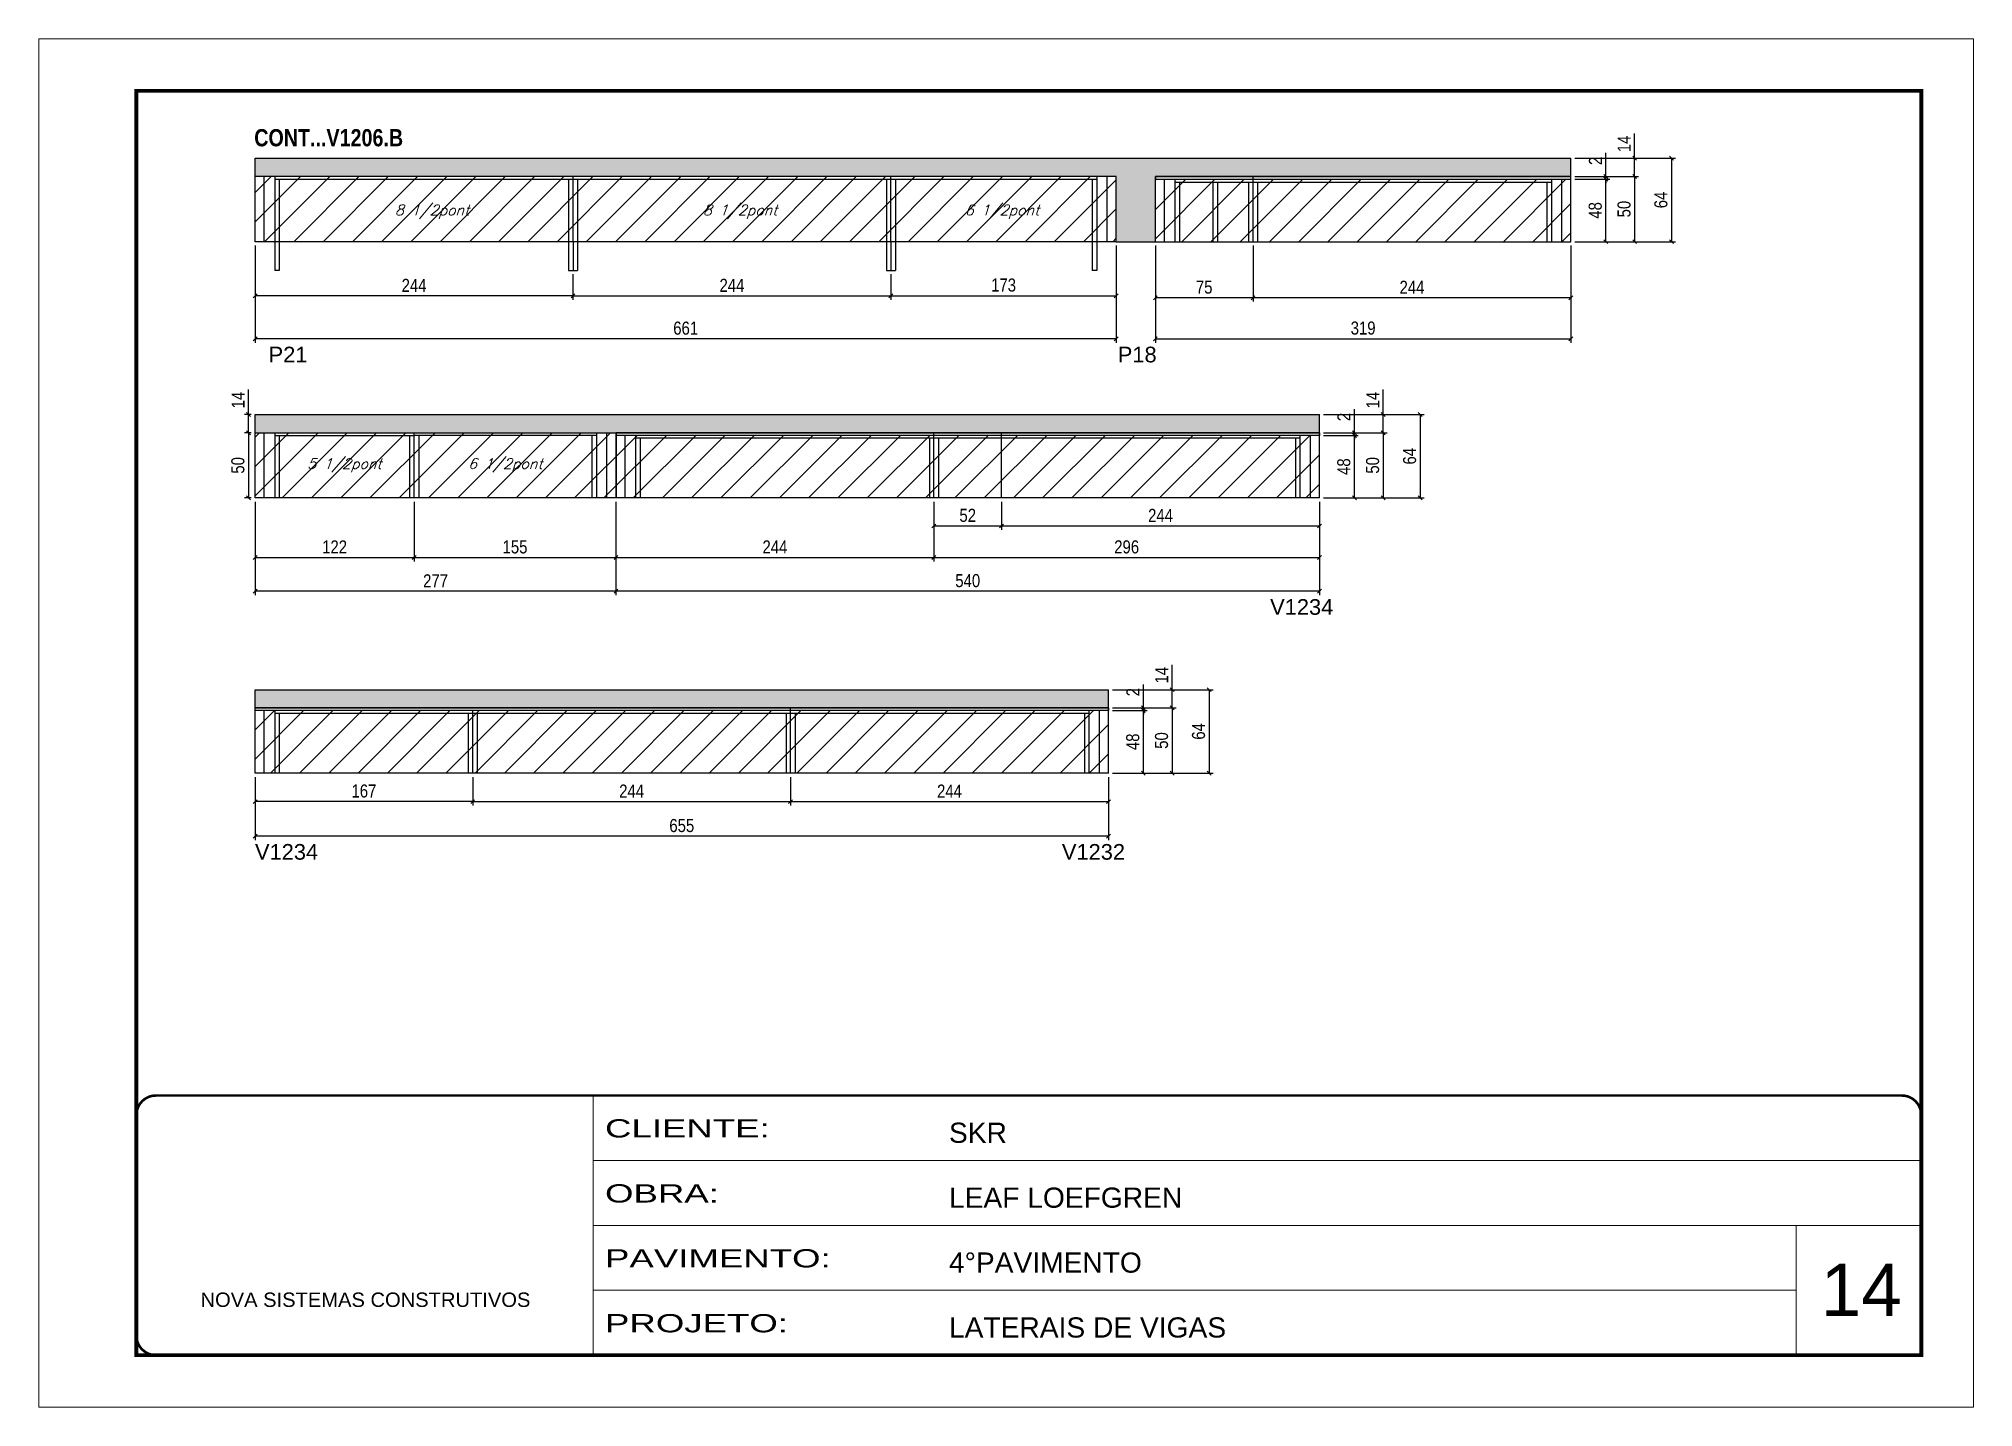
# Model space of a CAD drawing. Extents: x 3309 to 9563, y -2522 to 14608.
# Drawn here: x 4908 to 6393, y 10112 to 11162 of the extents above; entities that cross this region are included whole.
import ezdxf

# ---------------------------------------------------------------- set-up
doc = ezdxf.new("R2010")
doc.units = 0
doc.linetypes.add('CONTINUO', pattern=[0])
doc.linetypes.add('DASHED', pattern=[0.75, 0.5, -0.25])
for name, color, linetype in [('5', 5, 'Continuous'), ('COTA', 241, 'Continuous'), ('NOMENCLATURA', 7, 'Continuous'), ('Painéis', 200, 'Continuous'), ('SARR_2.2x7', 40, 'Continuous'), ('SARR_3.5x7', 81, 'Continuous'), ('texto', 7, 'Continuous')]:
    doc.layers.add(name, color=color, linetype=linetype)
for name, color, linetype, lineweight in [('CARIMBO', 255, 'Continuous', 9), ('Folhas', 255, 'Continuous', 9), ('Hachura', 251, 'Continuous', 9), ('SARRAFO DE PRESSAO', 251, 'DASHED', 9)]:
    doc.layers.add(name, color=color, linetype=linetype, lineweight=lineweight)
doc.styles.add('ARIAL', font='arial.ttf')
doc.styles.add('COTA TECNICA', font='techl___.ttf', dxfattribs={"height": 10})
doc.styles.add('Romans', font='romans.shx')
doc.styles.get("Standard").update_dxf_attribs({"font": 'arial.ttf'})
doc.styles.add('TECNICA', font='techb___.ttf', dxfattribs={"height": 10})
doc.styles.add('Tecnologia', font='')
doc.styles.get('Tecnologia').set_extended_font_data('Forgotten Futurist')
doc.dimstyles.new('PAINEL', dxfattribs={"dimtxt": 10, "dimasz": 3, "dimexe": 3, "dimexo": 3, "dimgap": 3, "dimtad": 1, "dimdec": 1, "dimzin": 12, "dimdsep": 46, "dimtxsty": 'COTA TECNICA', "dimblk1": 'OBLIQUE', "dimblk2": 'OBLIQUE', "dimsah": 1, "dimcen": 0.9, "dimclrd": 4, "dimclre": 4, "dimclrt": 240, "dimadec": 1, "dimazin": 3, "dimtfac": 1, "dimtdec": 1, "dimtmove": 0, "dimatfit": 3, "dimfxl": 1, "dimtolj": 1, "dimtzin": 12, "dimarcsym": 0})

msp = doc.modelspace()

# ---------------------------------------------------------------- texts
at = {"layer": '5', "linetype": 'Continuous'}
for s, rotation, p in [('P21', 0.00004, (5084.36, 10913.84)), ('P18', 359.99996, (5736.17, 10913.84)), ('V1234', 359.99996, (5853.12, 10720.16)), ('V1234', 359.99996, (5073.9, 10532.27)), ('V1232', 359.99996, (5693.27, 10532.27))]:
    msp.add_text(s, height=12, rotation=rotation, dxfattribs=at).set_placement(p)
at = {"layer": 'CARIMBO', "style": 'ARIAL'}
msp.add_text('14', height=40, dxfattribs=at).set_placement((6275.73, 10182.28))
at = {"layer": 'NOMENCLATURA', "style": 'TECNICA'}
msp.add_text('CONT...V1206.B', height=13.2, dxfattribs=at).set_placement((5073.32, 11079.57))
at = {"layer": 'texto', "color": 2, "char_height": 8, "attachment_point": 5, "style": 'Romans'}
for s, insert in [('{\\Q19;\\C256;8 1/2pont}', (5209.79, 11029.38)), ('{\\Q19;\\C256;8 1/2pont}', (5446.29, 11029.38)), ('{\\Q19;\\C256;6 1/2pont}', (5647.29, 11029.38)), ('{\\Q19;\\C256;5 1/2pont}', (5142.54, 10834.82)), ('{\\Q19;\\C256;6 1/2pont}', (5266.04, 10834.82))]:
    msp.add_mtext(s, dxfattribs=dict(at, insert=insert))

# ---------------------------------------------------------------- blocks, each defined once
blk = doc.blocks.new('9999999999')
at = {"color": 30, "linetype": 'CONTINUO'}
for p, q in [((98564.6, 34230.2), (98564.6, 34429.4)), ((98564.6, 34379.6), (99584, 34379.6)), ((98564.6, 34329.8), (99488, 34329.8)), ((99584, 34329.8), (99488, 34329.8)), ((99488, 34329.8), (99488, 34230.2)), ((98564.6, 34280), (99488, 34280))]:
    blk.add_line(p, q, dxfattribs=at)
at = {"color": 30, "linetype": 'CONTINUO', "const_width": 2}
blk.add_lwpolyline([(99584, 34230.2), (99584, 34414.4, 0.414214), (99569, 34429.4), (98229, 34429.4, 0.414214), (98214, 34414.4), (98214, 34245.2, 0.414214), (98229, 34230.2), (99584, 34230.2)], format="xyb", dxfattribs=at)
at = {"layer": 'Folhas'}
blk.add_lwpolyline([(98139, 34190.2), (99624, 34190.2), (99624, 35240.2), (98139, 35240.2)], close=True, dxfattribs=at)
at = {"layer": 'Folhas', "color": 30, "const_width": 3}
blk.add_lwpolyline([(98214, 34230.2), (99584, 34230.2), (99584, 35200.2), (98214, 35200.2)], close=True, dxfattribs=at)
at = {"color": 7, "linetype": 'Continuous', "ltscale": 5, "style": 'ARIAL'}
for s, height, p in [('SKR', 15.48, (98837.7, 34393.1)), ('LEAF LOEFGREN', 15.483, (98837.7, 34343.3)), ('4°PAVIMENTO', 15.483, (98837.7, 34293.5)), ('NOVA SISTEMAS CONSTRUTIVOS', 11.059, (98263.2, 34267.2)), ('LATERAIS DE VIGAS', 15.483, (98837.7, 34243.7))]:
    blk.add_text(s, height=height, dxfattribs=at).set_placement(p)
at = {"layer": 'Folhas', "color": 7, "style": 'Tecnologia', "width": 1.5}
for s, p in [('CLIENTE:', (98573.7, 34397.2)), ('OBRA:', (98573.7, 34347.3)), ('PAVIMENTO:', (98573.7, 34297.5)), ('PROJETO:', (98573.7, 34247.7))]:
    blk.add_text(s, height=14, dxfattribs=at).set_placement(p)
blk = doc.blocks.new('_Oblique')
at = {"color": 0, "linetype": 'ByBlock', "lineweight": -2}
blk.add_line((-0.5, -0.5), (0.5, 0.5), dxfattribs=at)
blk = doc.blocks.new('*D914')
at = {"layer": 'COTA', "color": 4, "linetype": 'ByBlock', "lineweight": -2, "transparency": 16777216}
for p, q in [((5074, 11003.4), (5074, 10961.9)), ((5318, 10981.4), (5318, 10961.9)), ((5318, 10964.9), (5074, 10964.9))]:
    blk.add_line(p, q, dxfattribs=at)
at = {"layer": 'Defpoints', "color": 0, "linetype": 'ByBlock', "transparency": 16777216}
for p in [(5074, 11006.4), (5318, 10984.4), (5074, 10964.9)]:
    blk.add_point(p, dxfattribs=at)
at = {"layer": 'COTA', "color": 4, "linetype": 'ByBlock', "lineweight": -2, "transparency": 16777216, "xscale": 3, "yscale": 3, "zscale": 3, "rotation": 180}
blk.add_blockref('_Oblique', (5074, 10964.9), dxfattribs=at)
at = {"layer": 'COTA', "color": 4, "linetype": 'ByBlock', "lineweight": -2, "transparency": 16777216, "xscale": 3, "yscale": 3, "zscale": 3}
blk.add_blockref('_Oblique', (5318, 10964.9), dxfattribs=at)
at = {"layer": 'COTA', "color": 240, "linetype": 'ByBlock', "transparency": 16777216, "insert": (5196, 10972.9), "char_height": 10, "attachment_point": 5, "style": 'COTA TECNICA'}
blk.add_mtext('\\A1;244', dxfattribs=at)
blk = doc.blocks.new('*D933')
at = {"layer": 'COTA', "color": 4, "linetype": 'ByBlock', "lineweight": -2, "transparency": 16777216}
for p, q in [((5074, 11003.4), (5074, 10928.9)), ((5735, 11003.4), (5735, 10928.9)), ((5735, 10931.9), (5074, 10931.9))]:
    blk.add_line(p, q, dxfattribs=at)
at = {"layer": 'Defpoints', "color": 0, "linetype": 'ByBlock', "transparency": 16777216}
for p in [(5074, 11006.4), (5735, 11006.4), (5074, 10931.9)]:
    blk.add_point(p, dxfattribs=at)
at = {"layer": 'COTA', "color": 4, "linetype": 'ByBlock', "lineweight": -2, "transparency": 16777216, "xscale": 3, "yscale": 3, "zscale": 3, "rotation": 180}
blk.add_blockref('_Oblique', (5074, 10931.9), dxfattribs=at)
at = {"layer": 'COTA', "color": 4, "linetype": 'ByBlock', "lineweight": -2, "transparency": 16777216, "xscale": 3, "yscale": 3, "zscale": 3}
blk.add_blockref('_Oblique', (5735, 10931.9), dxfattribs=at)
at = {"layer": 'COTA', "color": 240, "linetype": 'ByBlock', "transparency": 16777216, "insert": (5404.5, 10940), "char_height": 10, "attachment_point": 5, "style": 'COTA TECNICA'}
blk.add_mtext('\\A1;661', dxfattribs=at)
blk = doc.blocks.new('*D915')
at = {"layer": 'COTA', "color": 4, "lineweight": -2, "transparency": 16777216}
for p, q in [((5318, 10981.4), (5318, 10961.9)), ((5562, 10981.4), (5562, 10961.9)), ((5318, 10964.9), (5562, 10964.9))]:
    blk.add_line(p, q, dxfattribs=at)
at = {"layer": 'Defpoints', "color": 0, "transparency": 16777216}
for p in [(5318, 10984.4, 0), (5562, 10984.4, 0), (5562, 10964.9)]:
    blk.add_point(p, dxfattribs=at)
at = {"layer": 'COTA', "color": 4, "lineweight": -2, "transparency": 16777216, "xscale": 3, "yscale": 3, "zscale": 3, "rotation": 180}
blk.add_blockref('_Oblique', (5318, 10964.9), dxfattribs=at)
at = {"layer": 'COTA', "color": 4, "lineweight": -2, "transparency": 16777216, "xscale": 3, "yscale": 3, "zscale": 3}
blk.add_blockref('_Oblique', (5562, 10964.9), dxfattribs=at)
at = {"layer": 'COTA', "color": 240, "transparency": 16777216, "insert": (5440, 10972.9), "char_height": 10, "attachment_point": 5, "style": 'COTA TECNICA'}
blk.add_mtext('\\A1;244', dxfattribs=at)
blk = doc.blocks.new('*D934')
at = {"layer": 'COTA', "color": 4, "lineweight": -2, "transparency": 16777216}
for p, q in [((5735, 11003.4), (5735, 10961.9)), ((5562, 10981.4), (5562, 10961.9)), ((5562, 10964.9), (5735, 10964.9))]:
    blk.add_line(p, q, dxfattribs=at)
at = {"layer": 'Defpoints', "color": 0, "transparency": 16777216}
for p in [(5735, 11006.4, 0), (5562, 10984.4, 0), (5735, 10964.9)]:
    blk.add_point(p, dxfattribs=at)
at = {"layer": 'COTA', "color": 4, "lineweight": -2, "transparency": 16777216, "xscale": 3, "yscale": 3, "zscale": 3, "rotation": 180}
blk.add_blockref('_Oblique', (5562, 10964.9), dxfattribs=at)
at = {"layer": 'COTA', "color": 4, "lineweight": -2, "transparency": 16777216, "xscale": 3, "yscale": 3, "zscale": 3}
blk.add_blockref('_Oblique', (5735, 10964.9), dxfattribs=at)
at = {"layer": 'COTA', "color": 240, "transparency": 16777216, "insert": (5648.5, 10973.1), "char_height": 10, "attachment_point": 5, "style": 'COTA TECNICA'}
blk.add_mtext('\\A1;173', dxfattribs=at)
blk = doc.blocks.new('*D935')
at = {"layer": 'COTA', "color": 4, "linetype": 'ByBlock', "lineweight": -2, "transparency": 16777216}
for p, q in [((5765, 11003.4), (5765, 10928.9)), ((6084, 11003.4), (6084, 10928.9)), ((5765, 10931.9), (6084, 10931.9))]:
    blk.add_line(p, q, dxfattribs=at)
at = {"layer": 'Defpoints', "color": 0, "linetype": 'ByBlock', "transparency": 16777216}
for p in [(5765, 11006.4), (6084, 11006.4), (6084, 10931.9)]:
    blk.add_point(p, dxfattribs=at)
at = {"layer": 'COTA', "color": 4, "linetype": 'ByBlock', "lineweight": -2, "transparency": 16777216, "xscale": 3, "yscale": 3, "zscale": 3, "rotation": 180}
blk.add_blockref('_Oblique', (5765, 10931.9), dxfattribs=at)
at = {"layer": 'COTA', "color": 4, "linetype": 'ByBlock', "lineweight": -2, "transparency": 16777216, "xscale": 3, "yscale": 3, "zscale": 3}
blk.add_blockref('_Oblique', (6084, 10931.9), dxfattribs=at)
at = {"layer": 'COTA', "color": 240, "linetype": 'ByBlock', "transparency": 16777216, "insert": (5924.5, 10940.1), "char_height": 10, "attachment_point": 5, "style": 'COTA TECNICA'}
blk.add_mtext('\\A1;319', dxfattribs=at)
blk = doc.blocks.new('*D936')
at = {"layer": 'COTA', "color": 4, "lineweight": -2, "transparency": 16777216}
for p, q in [((5840, 11003.4), (5840, 10960.4)), ((6084, 11003.4), (6084, 10960.4)), ((6084, 10963.4), (5840, 10963.4))]:
    blk.add_line(p, q, dxfattribs=at)
at = {"layer": 'Defpoints', "color": 0, "transparency": 16777216}
for p in [(5840, 11006.4), (6084, 11006.4), (5840, 10963.4)]:
    blk.add_point(p, dxfattribs=at)
at = {"layer": 'COTA', "color": 4, "lineweight": -2, "transparency": 16777216, "xscale": 3, "yscale": 3, "zscale": 3, "rotation": 180}
blk.add_blockref('_Oblique', (5840, 10963.4), dxfattribs=at)
at = {"layer": 'COTA', "color": 4, "lineweight": -2, "transparency": 16777216, "xscale": 3, "yscale": 3, "zscale": 3}
blk.add_blockref('_Oblique', (6084, 10963.4), dxfattribs=at)
at = {"layer": 'COTA', "color": 240, "transparency": 16777216, "insert": (5962, 10971.4), "char_height": 10, "attachment_point": 5, "style": 'COTA TECNICA'}
blk.add_mtext('\\A1;244', dxfattribs=at)
blk = doc.blocks.new('*D937')
at = {"layer": 'COTA', "color": 4, "lineweight": -2, "transparency": 16777216}
for p, q in [((5765, 11003.4), (5765, 10960.4)), ((5840, 11003.4), (5840, 10960.4)), ((5840, 10963.4), (5765, 10963.4))]:
    blk.add_line(p, q, dxfattribs=at)
at = {"layer": 'Defpoints', "color": 0, "transparency": 16777216}
for p in [(5765, 11006.4), (5840, 11006.4), (5765, 10963.4)]:
    blk.add_point(p, dxfattribs=at)
at = {"layer": 'COTA', "color": 4, "lineweight": -2, "transparency": 16777216, "xscale": 3, "yscale": 3, "zscale": 3, "rotation": 180}
blk.add_blockref('_Oblique', (5765, 10963.4), dxfattribs=at)
at = {"layer": 'COTA', "color": 4, "lineweight": -2, "transparency": 16777216, "xscale": 3, "yscale": 3, "zscale": 3}
blk.add_blockref('_Oblique', (5840, 10963.4), dxfattribs=at)
at = {"layer": 'COTA', "color": 240, "transparency": 16777216, "insert": (5802.5, 10971.5), "char_height": 10, "attachment_point": 5, "style": 'COTA TECNICA'}
blk.add_mtext('\\A1;75', dxfattribs=at)
blk = doc.blocks.new('*D938')
at = {"layer": 'COTA', "color": 4, "lineweight": -2, "transparency": 16777216}
for p, q in [((5074, 10806.8), (5074, 10735.2)), ((5351, 10806.8), (5351, 10735.2)), ((5351, 10738.2), (5074, 10738.2))]:
    blk.add_line(p, q, dxfattribs=at)
at = {"layer": 'Defpoints', "color": 0, "transparency": 16777216}
for p in [(5074, 10809.8), (5351, 10809.8), (5074, 10738.2)]:
    blk.add_point(p, dxfattribs=at)
at = {"layer": 'COTA', "color": 4, "lineweight": -2, "transparency": 16777216, "xscale": 3, "yscale": 3, "zscale": 3, "rotation": 180}
blk.add_blockref('_Oblique', (5074, 10738.2), dxfattribs=at)
at = {"layer": 'COTA', "color": 4, "lineweight": -2, "transparency": 16777216, "xscale": 3, "yscale": 3, "zscale": 3}
blk.add_blockref('_Oblique', (5351, 10738.2), dxfattribs=at)
at = {"layer": 'COTA', "color": 240, "transparency": 16777216, "insert": (5212.5, 10746.2), "char_height": 10, "attachment_point": 5, "style": 'COTA TECNICA'}
blk.add_mtext('\\A1;277', dxfattribs=at)
blk = doc.blocks.new('*D939')
at = {"layer": 'COTA', "color": 4, "lineweight": -2, "transparency": 16777216}
for p, q in [((5071, 10859.8), (5065.9, 10859.8)), ((5068.9, 10859.8), (5068.9, 10809.8)), ((5071, 10809.8), (5065.9, 10809.8))]:
    blk.add_line(p, q, dxfattribs=at)
at = {"layer": 'Defpoints', "color": 0, "transparency": 16777216}
for p in [(5074, 10859.8), (5068.9, 10809.8), (5074, 10809.8)]:
    blk.add_point(p, dxfattribs=at)
at = {"layer": 'COTA', "color": 4, "lineweight": -2, "transparency": 16777216, "xscale": 3, "yscale": 3, "zscale": 3}
for p, rotation in [((5068.9, 10859.8), 90), ((5068.9, 10809.8), 270)]:
    blk.add_blockref('_Oblique', p, dxfattribs=dict(at, rotation=rotation))
at = {"layer": 'COTA', "color": 240, "transparency": 16777216, "insert": (5060.8, 10834.8), "char_height": 10, "attachment_point": 5, "rotation": 90, "style": 'COTA TECNICA'}
blk.add_mtext('\\A1;50', dxfattribs=at)
blk = doc.blocks.new('*D940')
at = {"layer": 'COTA', "color": 4, "lineweight": -2, "transparency": 16777216}
for p, q in [((5068.9, 10873.8), (5068.9, 10892.9)), ((5071, 10873.8), (5065.9, 10873.8)), ((5068.9, 10859.8), (5068.9, 10873.8)), ((5071, 10859.8), (5065.9, 10859.8))]:
    blk.add_line(p, q, dxfattribs=at)
at = {"layer": 'Defpoints', "color": 0, "transparency": 16777216}
for p in [(5068.9, 10873.8), (5074, 10873.8), (5074, 10859.8)]:
    blk.add_point(p, dxfattribs=at)
at = {"layer": 'COTA', "color": 4, "lineweight": -2, "transparency": 16777216, "xscale": 3, "yscale": 3, "zscale": 3}
for p, rotation in [((5068.9, 10873.8), 90), ((5068.9, 10859.8), 270)]:
    blk.add_blockref('_Oblique', p, dxfattribs=dict(at, rotation=rotation))
at = {"layer": 'COTA', "color": 240, "transparency": 16777216, "insert": (5060.9, 10884.9), "char_height": 10, "attachment_point": 5, "rotation": 90, "style": 'COTA TECNICA'}
blk.add_mtext('\\A1;14', dxfattribs=at)
blk = doc.blocks.new('*D941')
at = {"layer": 'COTA', "color": 4, "lineweight": -2, "transparency": 16777216}
for p, q in [((5074, 10806.8), (5074, 10761.1)), ((5196, 10806.8), (5196, 10761.1)), ((5074, 10764.1), (5196, 10764.1))]:
    blk.add_line(p, q, dxfattribs=at)
at = {"layer": 'Defpoints', "color": 0, "transparency": 16777216}
for p in [(5074, 10809.8), (5196, 10809.8), (5196, 10764.1)]:
    blk.add_point(p, dxfattribs=at)
at = {"layer": 'COTA', "color": 4, "lineweight": -2, "transparency": 16777216, "xscale": 3, "yscale": 3, "zscale": 3, "rotation": 180}
blk.add_blockref('_Oblique', (5074, 10764.1), dxfattribs=at)
at = {"layer": 'COTA', "color": 4, "lineweight": -2, "transparency": 16777216, "xscale": 3, "yscale": 3, "zscale": 3}
blk.add_blockref('_Oblique', (5196, 10764.1), dxfattribs=at)
at = {"layer": 'COTA', "color": 240, "transparency": 16777216, "insert": (5135, 10772.2), "char_height": 10, "attachment_point": 5, "style": 'COTA TECNICA'}
blk.add_mtext('\\A1;122', dxfattribs=at)
blk = doc.blocks.new('*D942')
at = {"layer": 'COTA', "color": 4, "lineweight": -2, "transparency": 16777216}
for p, q in [((5196, 10806.8), (5196, 10761.1)), ((5351, 10806.8), (5351, 10761.1)), ((5196, 10764.1), (5351, 10764.1))]:
    blk.add_line(p, q, dxfattribs=at)
at = {"layer": 'Defpoints', "color": 0, "transparency": 16777216}
for p in [(5196, 10809.8), (5351, 10809.8), (5351, 10764.1)]:
    blk.add_point(p, dxfattribs=at)
at = {"layer": 'COTA', "color": 4, "lineweight": -2, "transparency": 16777216, "xscale": 3, "yscale": 3, "zscale": 3, "rotation": 180}
blk.add_blockref('_Oblique', (5196, 10764.1), dxfattribs=at)
at = {"layer": 'COTA', "color": 4, "lineweight": -2, "transparency": 16777216, "xscale": 3, "yscale": 3, "zscale": 3}
blk.add_blockref('_Oblique', (5351, 10764.1), dxfattribs=at)
at = {"layer": 'COTA', "color": 240, "transparency": 16777216, "insert": (5273.5, 10772.2), "char_height": 10, "attachment_point": 5, "style": 'COTA TECNICA'}
blk.add_mtext('\\A1;155', dxfattribs=at)
blk = doc.blocks.new('*D943')
at = {"layer": 'COTA', "color": 4, "linetype": 'ByBlock', "lineweight": -2, "transparency": 16777216}
for p, q in [((5351, 10806.8), (5351, 10735.2)), ((5891, 10806.8), (5891, 10735.2)), ((5891, 10738.2), (5351, 10738.2))]:
    blk.add_line(p, q, dxfattribs=at)
at = {"layer": 'Defpoints', "color": 0, "linetype": 'ByBlock', "transparency": 16777216}
for p in [(5351, 10809.8), (5891, 10809.8), (5351, 10738.2)]:
    blk.add_point(p, dxfattribs=at)
at = {"layer": 'COTA', "color": 4, "linetype": 'ByBlock', "lineweight": -2, "transparency": 16777216, "xscale": 3, "yscale": 3, "zscale": 3, "rotation": 180}
blk.add_blockref('_Oblique', (5351, 10738.2), dxfattribs=at)
at = {"layer": 'COTA', "color": 4, "linetype": 'ByBlock', "lineweight": -2, "transparency": 16777216, "xscale": 3, "yscale": 3, "zscale": 3}
blk.add_blockref('_Oblique', (5891, 10738.2), dxfattribs=at)
at = {"layer": 'COTA', "color": 240, "linetype": 'ByBlock', "transparency": 16777216, "insert": (5621, 10746.3), "char_height": 10, "attachment_point": 5, "style": 'COTA TECNICA'}
blk.add_mtext('\\A1;540', dxfattribs=at)
blk = doc.blocks.new('*D944')
at = {"layer": 'COTA', "color": 4, "lineweight": -2, "transparency": 16777216}
for p, q in [((5351, 10806.8), (5351, 10761.1)), ((5595, 10806.8), (5595, 10761.1)), ((5351, 10764.1), (5595, 10764.1))]:
    blk.add_line(p, q, dxfattribs=at)
at = {"layer": 'Defpoints', "color": 0, "transparency": 16777216}
for p in [(5351, 10809.8), (5595, 10809.8), (5595, 10764.1)]:
    blk.add_point(p, dxfattribs=at)
at = {"layer": 'COTA', "color": 4, "lineweight": -2, "transparency": 16777216, "xscale": 3, "yscale": 3, "zscale": 3, "rotation": 180}
blk.add_blockref('_Oblique', (5351, 10764.1), dxfattribs=at)
at = {"layer": 'COTA', "color": 4, "lineweight": -2, "transparency": 16777216, "xscale": 3, "yscale": 3, "zscale": 3}
blk.add_blockref('_Oblique', (5595, 10764.1), dxfattribs=at)
at = {"layer": 'COTA', "color": 240, "transparency": 16777216, "insert": (5473, 10772.2), "char_height": 10, "attachment_point": 5, "style": 'COTA TECNICA'}
blk.add_mtext('\\A1;244', dxfattribs=at)
blk = doc.blocks.new('*D945')
at = {"layer": 'COTA', "color": 4, "lineweight": -2, "transparency": 16777216}
for p, q in [((5595, 10806.8), (5595, 10761.1)), ((5891, 10806.8), (5891, 10761.1)), ((5595, 10764.1), (5891, 10764.1))]:
    blk.add_line(p, q, dxfattribs=at)
at = {"layer": 'Defpoints', "color": 0, "transparency": 16777216}
for p in [(5595, 10809.8), (5891, 10809.8), (5891, 10764.1)]:
    blk.add_point(p, dxfattribs=at)
at = {"layer": 'COTA', "color": 4, "lineweight": -2, "transparency": 16777216, "xscale": 3, "yscale": 3, "zscale": 3, "rotation": 180}
blk.add_blockref('_Oblique', (5595, 10764.1), dxfattribs=at)
at = {"layer": 'COTA', "color": 4, "lineweight": -2, "transparency": 16777216, "xscale": 3, "yscale": 3, "zscale": 3}
blk.add_blockref('_Oblique', (5891, 10764.1), dxfattribs=at)
at = {"layer": 'COTA', "color": 240, "transparency": 16777216, "insert": (5743, 10772.2), "char_height": 10, "attachment_point": 5, "style": 'COTA TECNICA'}
blk.add_mtext('\\A1;296', dxfattribs=at)
blk = doc.blocks.new('*D946')
at = {"layer": 'COTA', "color": 4, "lineweight": -2, "transparency": 16777216}
for p, q in [((5595, 10806.8), (5595, 10785.3)), ((5647, 10806.8), (5647, 10785.3)), ((5595, 10788.3), (5647, 10788.3))]:
    blk.add_line(p, q, dxfattribs=at)
at = {"layer": 'Defpoints', "color": 0, "transparency": 16777216}
for p in [(5595, 10809.8), (5647, 10809.8), (5647, 10788.3)]:
    blk.add_point(p, dxfattribs=at)
at = {"layer": 'COTA', "color": 4, "lineweight": -2, "transparency": 16777216, "xscale": 3, "yscale": 3, "zscale": 3, "rotation": 180}
blk.add_blockref('_Oblique', (5595, 10788.3), dxfattribs=at)
at = {"layer": 'COTA', "color": 4, "lineweight": -2, "transparency": 16777216, "xscale": 3, "yscale": 3, "zscale": 3}
blk.add_blockref('_Oblique', (5647, 10788.3), dxfattribs=at)
at = {"layer": 'COTA', "color": 240, "transparency": 16777216, "insert": (5621, 10796.4), "char_height": 10, "attachment_point": 5, "style": 'COTA TECNICA'}
blk.add_mtext('\\A1;52', dxfattribs=at)
blk = doc.blocks.new('*D947')
at = {"layer": 'COTA', "color": 4, "lineweight": -2, "transparency": 16777216}
for p, q in [((5647, 10806.8), (5647, 10785.3)), ((5891, 10806.8), (5891, 10785.3)), ((5647, 10788.3), (5891, 10788.3))]:
    blk.add_line(p, q, dxfattribs=at)
at = {"layer": 'Defpoints', "color": 0, "transparency": 16777216}
for p in [(5647, 10809.8), (5891, 10809.8), (5891, 10788.3)]:
    blk.add_point(p, dxfattribs=at)
at = {"layer": 'COTA', "color": 4, "lineweight": -2, "transparency": 16777216, "xscale": 3, "yscale": 3, "zscale": 3, "rotation": 180}
blk.add_blockref('_Oblique', (5647, 10788.3), dxfattribs=at)
at = {"layer": 'COTA', "color": 4, "lineweight": -2, "transparency": 16777216, "xscale": 3, "yscale": 3, "zscale": 3}
blk.add_blockref('_Oblique', (5891, 10788.3), dxfattribs=at)
at = {"layer": 'COTA', "color": 240, "transparency": 16777216, "insert": (5769, 10796.4), "char_height": 10, "attachment_point": 5, "style": 'COTA TECNICA'}
blk.add_mtext('\\A1;244', dxfattribs=at)
blk = doc.blocks.new('*D916')
at = {"layer": 'COTA', "color": 4, "linetype": 'ByBlock', "lineweight": -2, "transparency": 16777216}
for p, q in [((5074, 10595.7), (5074, 10573.8)), ((5241, 10595.7), (5241, 10573.8)), ((5241, 10576.8), (5074, 10576.8))]:
    blk.add_line(p, q, dxfattribs=at)
at = {"layer": 'Defpoints', "color": 0, "linetype": 'ByBlock', "transparency": 16777216}
for p in [(5074, 10598.7), (5241, 10598.7), (5074, 10576.8)]:
    blk.add_point(p, dxfattribs=at)
at = {"layer": 'COTA', "color": 4, "linetype": 'ByBlock', "lineweight": -2, "transparency": 16777216, "xscale": 3, "yscale": 3, "zscale": 3, "rotation": 180}
blk.add_blockref('_Oblique', (5074, 10576.8), dxfattribs=at)
at = {"layer": 'COTA', "color": 4, "linetype": 'ByBlock', "lineweight": -2, "transparency": 16777216, "xscale": 3, "yscale": 3, "zscale": 3}
blk.add_blockref('_Oblique', (5241, 10576.8), dxfattribs=at)
at = {"layer": 'COTA', "color": 240, "linetype": 'ByBlock', "transparency": 16777216, "insert": (5157.5, 10584.9), "char_height": 10, "attachment_point": 5, "style": 'COTA TECNICA'}
blk.add_mtext('\\A1;167', dxfattribs=at)
blk = doc.blocks.new('*D948')
at = {"layer": 'COTA', "color": 4, "linetype": 'ByBlock', "lineweight": -2, "transparency": 16777216}
for p, q in [((5074, 10595.7), (5074, 10547.3)), ((5729, 10595.7), (5729, 10547.3)), ((5729, 10550.3), (5074, 10550.3))]:
    blk.add_line(p, q, dxfattribs=at)
at = {"layer": 'Defpoints', "color": 0, "linetype": 'ByBlock', "transparency": 16777216}
for p in [(5074, 10598.7), (5729, 10598.7), (5074, 10550.3)]:
    blk.add_point(p, dxfattribs=at)
at = {"layer": 'COTA', "color": 4, "linetype": 'ByBlock', "lineweight": -2, "transparency": 16777216, "xscale": 3, "yscale": 3, "zscale": 3, "rotation": 180}
blk.add_blockref('_Oblique', (5074, 10550.3), dxfattribs=at)
at = {"layer": 'COTA', "color": 4, "linetype": 'ByBlock', "lineweight": -2, "transparency": 16777216, "xscale": 3, "yscale": 3, "zscale": 3}
blk.add_blockref('_Oblique', (5729, 10550.3), dxfattribs=at)
at = {"layer": 'COTA', "color": 240, "linetype": 'ByBlock', "transparency": 16777216, "insert": (5401.5, 10558.4), "char_height": 10, "attachment_point": 5, "style": 'COTA TECNICA'}
blk.add_mtext('\\A1;655', dxfattribs=at)
blk = doc.blocks.new('*D917')
at = {"layer": 'COTA', "color": 4, "lineweight": -2, "transparency": 16777216}
for p, q in [((5241, 10595.7), (5241, 10573.8)), ((5485, 10595.7), (5485, 10573.8)), ((5241, 10576.8), (5485, 10576.8))]:
    blk.add_line(p, q, dxfattribs=at)
at = {"layer": 'Defpoints', "color": 0, "transparency": 16777216}
for p in [(5241, 10598.7, 0), (5485, 10598.7, 0), (5485, 10576.8)]:
    blk.add_point(p, dxfattribs=at)
at = {"layer": 'COTA', "color": 4, "lineweight": -2, "transparency": 16777216, "xscale": 3, "yscale": 3, "zscale": 3, "rotation": 180}
blk.add_blockref('_Oblique', (5241, 10576.8), dxfattribs=at)
at = {"layer": 'COTA', "color": 4, "lineweight": -2, "transparency": 16777216, "xscale": 3, "yscale": 3, "zscale": 3}
blk.add_blockref('_Oblique', (5485, 10576.8), dxfattribs=at)
at = {"layer": 'COTA', "color": 240, "transparency": 16777216, "insert": (5363, 10584.9), "char_height": 10, "attachment_point": 5, "style": 'COTA TECNICA'}
blk.add_mtext('\\A1;244', dxfattribs=at)
blk = doc.blocks.new('*D949')
at = {"layer": 'COTA', "color": 4, "lineweight": -2, "transparency": 16777216}
for p, q in [((5485, 10595.7), (5485, 10573.8)), ((5729, 10595.7), (5729, 10573.8)), ((5485, 10576.8), (5729, 10576.8))]:
    blk.add_line(p, q, dxfattribs=at)
at = {"layer": 'Defpoints', "color": 0, "transparency": 16777216}
for p in [(5485, 10598.7, 0), (5729, 10598.7, 0), (5729, 10576.8)]:
    blk.add_point(p, dxfattribs=at)
at = {"layer": 'COTA', "color": 4, "lineweight": -2, "transparency": 16777216, "xscale": 3, "yscale": 3, "zscale": 3, "rotation": 180}
blk.add_blockref('_Oblique', (5485, 10576.8), dxfattribs=at)
at = {"layer": 'COTA', "color": 4, "lineweight": -2, "transparency": 16777216, "xscale": 3, "yscale": 3, "zscale": 3}
blk.add_blockref('_Oblique', (5729, 10576.8), dxfattribs=at)
at = {"layer": 'COTA', "color": 240, "transparency": 16777216, "insert": (5607, 10584.9), "char_height": 10, "attachment_point": 5, "style": 'COTA TECNICA'}
blk.add_mtext('\\A1;244', dxfattribs=at)
blk = doc.blocks.new('*D918')
at = {"layer": 'COTA', "color": 4, "lineweight": -2, "transparency": 16777216}
for p, q in [((5732, 10662.7), (5809.3, 10662.7)), ((5806.3, 10662.7), (5806.3, 10598.7)), ((5732, 10598.7), (5809.3, 10598.7))]:
    blk.add_line(p, q, dxfattribs=at)
at = {"layer": 'Defpoints', "color": 0, "transparency": 16777216}
for p in [(5729, 10662.7, 0), (5729, 10598.7, 0), (5806.3, 10598.7)]:
    blk.add_point(p, dxfattribs=at)
at = {"layer": 'COTA', "color": 4, "lineweight": -2, "transparency": 16777216, "xscale": 3, "yscale": 3, "zscale": 3}
for p, rotation in [((5806.3, 10662.7), 90), ((5806.3, 10598.7), 270)]:
    blk.add_blockref('_Oblique', p, dxfattribs=dict(at, rotation=rotation))
at = {"layer": 'COTA', "color": 240, "transparency": 16777216, "insert": (5798.2, 10630.7), "char_height": 10, "attachment_point": 5, "rotation": 90, "style": 'COTA TECNICA'}
blk.add_mtext('\\A1;64', dxfattribs=at)
blk = doc.blocks.new('*D919')
at = {"layer": 'COTA', "color": 4, "lineweight": -2, "transparency": 16777216}
for p, q in [((5732, 10648.7), (5780.9, 10648.7)), ((5777.9, 10648.7), (5777.9, 10598.7)), ((5732, 10598.7), (5780.9, 10598.7))]:
    blk.add_line(p, q, dxfattribs=at)
at = {"layer": 'Defpoints', "color": 0, "transparency": 16777216}
for p in [(5729, 10648.7, 0), (5729, 10598.7, 0), (5777.9, 10598.7)]:
    blk.add_point(p, dxfattribs=at)
at = {"layer": 'COTA', "color": 4, "lineweight": -2, "transparency": 16777216, "xscale": 3, "yscale": 3, "zscale": 3}
for p, rotation in [((5777.9, 10648.7), 90), ((5777.9, 10598.7), 270)]:
    blk.add_blockref('_Oblique', p, dxfattribs=dict(at, rotation=rotation))
at = {"layer": 'COTA', "color": 240, "transparency": 16777216, "insert": (5769.8, 10623.7), "char_height": 10, "attachment_point": 5, "rotation": 90, "style": 'COTA TECNICA'}
blk.add_mtext('\\A1;50', dxfattribs=at)
blk = doc.blocks.new('*D920')
at = {"layer": 'COTA', "color": 4, "lineweight": -2, "transparency": 16777216}
for p, q in [((5777.9, 10662.7), (5777.9, 10681.8)), ((5732, 10662.7), (5780.9, 10662.7)), ((5777.9, 10648.7), (5777.9, 10662.7)), ((5732, 10648.7), (5780.9, 10648.7))]:
    blk.add_line(p, q, dxfattribs=at)
at = {"layer": 'Defpoints', "color": 0, "transparency": 16777216}
for p in [(5729, 10662.7, 0), (5777.9, 10662.7), (5729, 10648.7, 0)]:
    blk.add_point(p, dxfattribs=at)
at = {"layer": 'COTA', "color": 4, "lineweight": -2, "transparency": 16777216, "xscale": 3, "yscale": 3, "zscale": 3}
for p, rotation in [((5777.9, 10662.7), 90), ((5777.9, 10648.7), 270)]:
    blk.add_blockref('_Oblique', p, dxfattribs=dict(at, rotation=rotation))
at = {"layer": 'COTA', "color": 240, "transparency": 16777216, "insert": (5769.9, 10673.8), "char_height": 10, "attachment_point": 5, "rotation": 90, "style": 'COTA TECNICA'}
blk.add_mtext('\\A1;14', dxfattribs=at)
blk = doc.blocks.new('*D921')
at = {"layer": 'COTA', "color": 4, "lineweight": -2, "transparency": 16777216}
for p, q in [((5732, 10646.7), (5758.8, 10646.7)), ((5755.8, 10598.7), (5755.8, 10646.7)), ((5732, 10598.7), (5758.8, 10598.7))]:
    blk.add_line(p, q, dxfattribs=at)
at = {"layer": 'Defpoints', "color": 0, "transparency": 16777216}
for p in [(5729, 10646.7, 0), (5755.8, 10646.7), (5729, 10598.7, 0)]:
    blk.add_point(p, dxfattribs=at)
at = {"layer": 'COTA', "color": 4, "lineweight": -2, "transparency": 16777216, "xscale": 3, "yscale": 3, "zscale": 3}
for p, rotation in [((5755.8, 10646.7), 90), ((5755.8, 10598.7), 270)]:
    blk.add_blockref('_Oblique', p, dxfattribs=dict(at, rotation=rotation))
at = {"layer": 'COTA', "color": 240, "transparency": 16777216, "insert": (5747.7, 10622.7), "char_height": 10, "attachment_point": 5, "rotation": 90, "style": 'COTA TECNICA'}
blk.add_mtext('\\A1;48', dxfattribs=at)
blk = doc.blocks.new('*D922')
at = {"layer": 'COTA', "color": 4, "lineweight": -2, "transparency": 16777216}
for p, q in [((5755.8, 10648.7), (5755.8, 10666.8)), ((5732, 10648.7), (5758.8, 10648.7)), ((5755.8, 10646.7), (5755.8, 10648.7)), ((5732, 10646.7), (5758.8, 10646.7)), ((5755.8, 10646.7), (5755.8, 10643.7))]:
    blk.add_line(p, q, dxfattribs=at)
at = {"layer": 'Defpoints', "color": 0, "transparency": 16777216}
for p in [(5729, 10648.7, 0), (5755.8, 10648.7), (5729, 10646.7, 0)]:
    blk.add_point(p, dxfattribs=at)
at = {"layer": 'COTA', "color": 4, "lineweight": -2, "transparency": 16777216, "xscale": 3, "yscale": 3, "zscale": 3}
for p, rotation in [((5755.8, 10648.7), 270), ((5755.8, 10646.7), 90)]:
    blk.add_blockref('_Oblique', p, dxfattribs=dict(at, rotation=rotation))
at = {"layer": 'COTA', "color": 240, "transparency": 16777216, "insert": (5747.8, 10660.8), "char_height": 10, "attachment_point": 5, "rotation": 90, "style": 'COTA TECNICA'}
blk.add_mtext('\\A1;2', dxfattribs=at)
blk = doc.blocks.new('*D923')
at = {"layer": 'COTA', "color": 4, "lineweight": -2, "transparency": 16777216}
for p, q in [((5894, 10873.8), (5971.3, 10873.8)), ((5968.3, 10873.8), (5968.3, 10809.8)), ((5894, 10809.8), (5971.3, 10809.8))]:
    blk.add_line(p, q, dxfattribs=at)
at = {"layer": 'Defpoints', "color": 0, "transparency": 16777216}
for p in [(5891, 10873.8, 0), (5891, 10809.8, 0), (5968.3, 10809.8)]:
    blk.add_point(p, dxfattribs=at)
at = {"layer": 'COTA', "color": 4, "lineweight": -2, "transparency": 16777216, "xscale": 3, "yscale": 3, "zscale": 3}
for p, rotation in [((5968.3, 10873.8), 90), ((5968.3, 10809.8), 270)]:
    blk.add_blockref('_Oblique', p, dxfattribs=dict(at, rotation=rotation))
at = {"layer": 'COTA', "color": 240, "transparency": 16777216, "insert": (5960.2, 10841.8), "char_height": 10, "attachment_point": 5, "rotation": 90, "style": 'COTA TECNICA'}
blk.add_mtext('\\A1;64', dxfattribs=at)
blk = doc.blocks.new('*D924')
at = {"layer": 'COTA', "color": 4, "lineweight": -2, "transparency": 16777216}
for p, q in [((5894, 10859.8), (5942.9, 10859.8)), ((5939.9, 10859.8), (5939.9, 10809.8)), ((5894, 10809.8), (5942.9, 10809.8))]:
    blk.add_line(p, q, dxfattribs=at)
at = {"layer": 'Defpoints', "color": 0, "transparency": 16777216}
for p in [(5891, 10859.8, 0), (5891, 10809.8, 0), (5939.9, 10809.8)]:
    blk.add_point(p, dxfattribs=at)
at = {"layer": 'COTA', "color": 4, "lineweight": -2, "transparency": 16777216, "xscale": 3, "yscale": 3, "zscale": 3}
for p, rotation in [((5939.9, 10859.8), 90), ((5939.9, 10809.8), 270)]:
    blk.add_blockref('_Oblique', p, dxfattribs=dict(at, rotation=rotation))
at = {"layer": 'COTA', "color": 240, "transparency": 16777216, "insert": (5931.8, 10834.8), "char_height": 10, "attachment_point": 5, "rotation": 90, "style": 'COTA TECNICA'}
blk.add_mtext('\\A1;50', dxfattribs=at)
blk = doc.blocks.new('*D925')
at = {"layer": 'COTA', "color": 4, "lineweight": -2, "transparency": 16777216}
for p, q in [((5939.9, 10873.8), (5939.9, 10892.9)), ((5894, 10873.8), (5942.9, 10873.8)), ((5939.9, 10859.8), (5939.9, 10873.8)), ((5894, 10859.8), (5942.9, 10859.8))]:
    blk.add_line(p, q, dxfattribs=at)
at = {"layer": 'Defpoints', "color": 0, "transparency": 16777216}
for p in [(5891, 10873.8, 0), (5939.9, 10873.8), (5891, 10859.8, 0)]:
    blk.add_point(p, dxfattribs=at)
at = {"layer": 'COTA', "color": 4, "lineweight": -2, "transparency": 16777216, "xscale": 3, "yscale": 3, "zscale": 3}
for p, rotation in [((5939.9, 10873.8), 90), ((5939.9, 10859.8), 270)]:
    blk.add_blockref('_Oblique', p, dxfattribs=dict(at, rotation=rotation))
at = {"layer": 'COTA', "color": 240, "transparency": 16777216, "insert": (5931.9, 10884.9), "char_height": 10, "attachment_point": 5, "rotation": 90, "style": 'COTA TECNICA'}
blk.add_mtext('\\A1;14', dxfattribs=at)
blk = doc.blocks.new('*D926')
at = {"layer": 'COTA', "color": 4, "lineweight": -2, "transparency": 16777216}
for p, q in [((5894, 10857.8), (5920.8, 10857.8)), ((5917.8, 10809.8), (5917.8, 10857.8)), ((5894, 10809.8), (5920.8, 10809.8))]:
    blk.add_line(p, q, dxfattribs=at)
at = {"layer": 'Defpoints', "color": 0, "transparency": 16777216}
for p in [(5891, 10857.8, 0), (5917.8, 10857.8), (5891, 10809.8, 0)]:
    blk.add_point(p, dxfattribs=at)
at = {"layer": 'COTA', "color": 4, "lineweight": -2, "transparency": 16777216, "xscale": 3, "yscale": 3, "zscale": 3}
for p, rotation in [((5917.8, 10857.8), 90), ((5917.8, 10809.8), 270)]:
    blk.add_blockref('_Oblique', p, dxfattribs=dict(at, rotation=rotation))
at = {"layer": 'COTA', "color": 240, "transparency": 16777216, "insert": (5909.7, 10833.8), "char_height": 10, "attachment_point": 5, "rotation": 90, "style": 'COTA TECNICA'}
blk.add_mtext('\\A1;48', dxfattribs=at)
blk = doc.blocks.new('*D927')
at = {"layer": 'COTA', "color": 4, "lineweight": -2, "transparency": 16777216}
for p, q in [((5917.8, 10859.8), (5917.8, 10877.9)), ((5894, 10859.8), (5920.8, 10859.8)), ((5894, 10857.8), (5920.8, 10857.8)), ((5917.8, 10857.8), (5917.8, 10859.8)), ((5917.8, 10857.8), (5917.8, 10854.8))]:
    blk.add_line(p, q, dxfattribs=at)
at = {"layer": 'Defpoints', "color": 0, "transparency": 16777216}
for p in [(5891, 10859.8, 0), (5891, 10857.8, 0), (5917.8, 10859.8)]:
    blk.add_point(p, dxfattribs=at)
at = {"layer": 'COTA', "color": 4, "lineweight": -2, "transparency": 16777216, "xscale": 3, "yscale": 3, "zscale": 3}
for p, rotation in [((5917.8, 10859.8), 270), ((5917.8, 10857.8), 90)]:
    blk.add_blockref('_Oblique', p, dxfattribs=dict(at, rotation=rotation))
at = {"layer": 'COTA', "color": 240, "transparency": 16777216, "insert": (5909.8, 10871.9), "char_height": 10, "attachment_point": 5, "rotation": 90, "style": 'COTA TECNICA'}
blk.add_mtext('\\A1;2', dxfattribs=at)
blk = doc.blocks.new('*D928')
at = {"layer": 'COTA', "color": 4, "lineweight": -2, "transparency": 16777216}
for p, q in [((6087, 11070.4), (6164.2, 11070.4)), ((6161.2, 11070.4), (6161.2, 11006.4)), ((6087, 11006.4), (6164.2, 11006.4))]:
    blk.add_line(p, q, dxfattribs=at)
at = {"layer": 'Defpoints', "color": 0, "transparency": 16777216}
for p in [(6084, 11070.4, 0), (6084, 11006.4, 0), (6161.2, 11006.4)]:
    blk.add_point(p, dxfattribs=at)
at = {"layer": 'COTA', "color": 4, "lineweight": -2, "transparency": 16777216, "xscale": 3, "yscale": 3, "zscale": 3}
for p, rotation in [((6161.2, 11070.4), 90), ((6161.2, 11006.4), 270)]:
    blk.add_blockref('_Oblique', p, dxfattribs=dict(at, rotation=rotation))
at = {"layer": 'COTA', "color": 240, "transparency": 16777216, "insert": (6153.1, 11038.4), "char_height": 10, "attachment_point": 5, "rotation": 90, "style": 'COTA TECNICA'}
blk.add_mtext('\\A1;64', dxfattribs=at)
blk = doc.blocks.new('*D929')
at = {"layer": 'COTA', "color": 4, "lineweight": -2, "transparency": 16777216}
for p, q in [((6087, 11056.4), (6135.9, 11056.4)), ((6132.9, 11056.4), (6132.9, 11006.4)), ((6087, 11006.4), (6135.9, 11006.4))]:
    blk.add_line(p, q, dxfattribs=at)
at = {"layer": 'Defpoints', "color": 0, "transparency": 16777216}
for p in [(6084, 11056.4, 0), (6084, 11006.4, 0), (6132.9, 11006.4)]:
    blk.add_point(p, dxfattribs=at)
at = {"layer": 'COTA', "color": 4, "lineweight": -2, "transparency": 16777216, "xscale": 3, "yscale": 3, "zscale": 3}
for p, rotation in [((6132.9, 11056.4), 90), ((6132.9, 11006.4), 270)]:
    blk.add_blockref('_Oblique', p, dxfattribs=dict(at, rotation=rotation))
at = {"layer": 'COTA', "color": 240, "transparency": 16777216, "insert": (6124.8, 11031.4), "char_height": 10, "attachment_point": 5, "rotation": 90, "style": 'COTA TECNICA'}
blk.add_mtext('\\A1;50', dxfattribs=at)
blk = doc.blocks.new('*D930')
at = {"layer": 'COTA', "color": 4, "lineweight": -2, "transparency": 16777216}
for p, q in [((6132.9, 11070.4), (6132.9, 11089.5)), ((6087, 11070.4), (6135.9, 11070.4)), ((6132.9, 11056.4), (6132.9, 11070.4)), ((6087, 11056.4), (6135.9, 11056.4))]:
    blk.add_line(p, q, dxfattribs=at)
at = {"layer": 'Defpoints', "color": 0, "transparency": 16777216}
for p in [(6084, 11070.4, 0), (6132.9, 11070.4), (6084, 11056.4, 0)]:
    blk.add_point(p, dxfattribs=at)
at = {"layer": 'COTA', "color": 4, "lineweight": -2, "transparency": 16777216, "xscale": 3, "yscale": 3, "zscale": 3}
for p, rotation in [((6132.9, 11070.4), 90), ((6132.9, 11056.4), 270)]:
    blk.add_blockref('_Oblique', p, dxfattribs=dict(at, rotation=rotation))
at = {"layer": 'COTA', "color": 240, "transparency": 16777216, "insert": (6124.8, 11081.4), "char_height": 10, "attachment_point": 5, "rotation": 90, "style": 'COTA TECNICA'}
blk.add_mtext('\\A1;14', dxfattribs=at)
blk = doc.blocks.new('*D931')
at = {"layer": 'COTA', "color": 4, "lineweight": -2, "transparency": 16777216}
for p, q in [((6087, 11054.4), (6113.8, 11054.4)), ((6110.8, 11006.4), (6110.8, 11054.4)), ((6087, 11006.4), (6113.8, 11006.4))]:
    blk.add_line(p, q, dxfattribs=at)
at = {"layer": 'Defpoints', "color": 0, "transparency": 16777216}
for p in [(6084, 11054.4, 0), (6110.8, 11054.4), (6084, 11006.4, 0)]:
    blk.add_point(p, dxfattribs=at)
at = {"layer": 'COTA', "color": 4, "lineweight": -2, "transparency": 16777216, "xscale": 3, "yscale": 3, "zscale": 3}
for p, rotation in [((6110.8, 11054.4), 90), ((6110.8, 11006.4), 270)]:
    blk.add_blockref('_Oblique', p, dxfattribs=dict(at, rotation=rotation))
at = {"layer": 'COTA', "color": 240, "transparency": 16777216, "insert": (6102.7, 11030.4), "char_height": 10, "attachment_point": 5, "rotation": 90, "style": 'COTA TECNICA'}
blk.add_mtext('\\A1;48', dxfattribs=at)
blk = doc.blocks.new('*D932')
at = {"layer": 'COTA', "color": 4, "lineweight": -2, "transparency": 16777216}
for p, q in [((6110.8, 11056.4), (6110.8, 11074.5)), ((6087, 11056.4), (6113.8, 11056.4)), ((6087, 11054.4), (6113.8, 11054.4)), ((6110.8, 11054.4), (6110.8, 11056.4)), ((6110.8, 11054.4), (6110.8, 11051.4))]:
    blk.add_line(p, q, dxfattribs=at)
at = {"layer": 'Defpoints', "color": 0, "transparency": 16777216}
for p in [(6084, 11056.4, 0), (6084, 11054.4, 0), (6110.8, 11056.4)]:
    blk.add_point(p, dxfattribs=at)
at = {"layer": 'COTA', "color": 4, "lineweight": -2, "transparency": 16777216, "xscale": 3, "yscale": 3, "zscale": 3}
for p, rotation in [((6110.8, 11056.4), 270), ((6110.8, 11054.4), 90)]:
    blk.add_blockref('_Oblique', p, dxfattribs=dict(at, rotation=rotation))
at = {"layer": 'COTA', "color": 240, "transparency": 16777216, "insert": (6102.8, 11068.4), "char_height": 10, "attachment_point": 5, "rotation": 90, "style": 'COTA TECNICA'}
blk.add_mtext('\\A1;2', dxfattribs=at)

# ---------------------------------------------------------------- dimensions: what is measured, and where the dimension line sits
at = {"layer": 'COTA'}
for base, p1, p2, angle, picture, middle in [((6132.88, 11070.38, 0), (6084, 11056.38), (6084, 11070.38), 90, '*D930', (6124.81, 11081.44, 0)), ((6110.75, 11056.38, 0), (6084, 11054.38), (6084, 11056.38), 90, '*D932', (6102.75, 11068.44, 0)), ((6161.25, 11006.38, 0), (6084, 11070.38), (6084, 11006.38), 90, '*D928', (6153.14, 11038.38, 0)), ((6132.88, 11006.38, 0), (6084, 11056.38), (6084, 11006.38), 90, '*D929', (6124.78, 11031.38, 0)), ((6110.75, 11054.38, 0), (6084, 11006.38), (6084, 11054.38), 90, '*D931', (6102.66, 11030.38, 0)), ((5840, 10963.35), (6084, 11006.38), (5840, 11006.38), 180, '*D936', (5962, 10971.42)), ((5068.94, 10873.82), (5074.04, 10859.82), (5074.04, 10873.82), 90, '*D940', (5060.87, 10884.88)), ((5939.92, 10873.82, 0), (5891.04, 10859.82), (5891.04, 10873.82), 90, '*D925', (5931.85, 10884.88, 0)), ((5917.79, 10859.82, 0), (5891.04, 10857.82), (5891.04, 10859.82), 90, '*D927', (5909.79, 10871.88, 0)), ((5968.29, 10809.82, 0), (5891.04, 10873.82), (5891.04, 10809.82), 90, '*D923', (5960.18, 10841.82, 0)), ((5068.94, 10809.82), (5074.04, 10859.82), (5074.04, 10809.82), 90, '*D939', (5060.83, 10834.82)), ((5939.92, 10809.82, 0), (5891.04, 10859.82), (5891.04, 10809.82), 90, '*D924', (5931.81, 10834.82, 0)), ((5917.79, 10857.82, 0), (5891.04, 10809.82), (5891.04, 10857.82), 90, '*D926', (5909.7, 10833.82, 0)), ((5777.92, 10662.7, 0), (5729.04, 10648.7), (5729.04, 10662.7), 90, '*D920', (5769.85, 10673.76, 0)), ((5755.79, 10648.7, 0), (5729.04, 10646.7), (5729.04, 10648.7), 90, '*D922', (5747.79, 10660.75, 0)), ((5806.29, 10598.7, 0), (5729.04, 10662.7), (5729.04, 10598.7), 90, '*D918', (5798.18, 10630.7, 0)), ((5777.92, 10598.7, 0), (5729.04, 10648.7), (5729.04, 10598.7), 90, '*D919', (5769.81, 10623.7, 0)), ((5755.79, 10646.7, 0), (5729.04, 10598.7), (5729.04, 10646.7), 90, '*D921', (5747.7, 10622.7, 0))]:
    dim = msp.add_linear_dim(base=base, p1=p1, p2=p2, angle=angle, dimstyle='PAINEL', dxfattribs=at)
    dim.commit()
    dim.dimension.update_dxf_attribs({"geometry": picture, "text_midpoint": middle})
at = {"layer": 'COTA', "linetype": 'ByBlock'}
for base, p1, p2, picture, middle in [((5074.04, 10964.85), (5318.04, 10984.38), (5074.04, 11006.38), '*D914', (5196.04, 10972.92)), ((5074.04, 10576.8), (5241.04, 10598.7), (5074.04, 10598.7), '*D916', (5157.54, 10584.91))]:
    dim = msp.add_linear_dim(base=base, p1=p1, p2=p2, angle=180, dimstyle='PAINEL', override={"dimtmove": 1}, dxfattribs=at)
    dim.commit()
    dim.dimension.update_dxf_attribs({"geometry": picture, "text_midpoint": middle})
for base, p1, p2, picture, middle in [((5074.04, 10931.85), (5735.04, 11006.38), (5074.04, 11006.38), '*D933', (5404.54, 10939.95)), ((5351.04, 10738.17), (5891.04, 10809.82), (5351.04, 10809.82), '*D943', (5621.04, 10746.28)), ((5074.04, 10550.28), (5729.04, 10598.7), (5074.04, 10598.7), '*D948', (5401.54, 10558.39))]:
    dim = msp.add_linear_dim(base=base, p1=p1, p2=p2, angle=180, dimstyle='PAINEL', dxfattribs=at)
    dim.commit()
    dim.dimension.update_dxf_attribs({"geometry": picture, "text_midpoint": middle})
at = {"layer": 'COTA'}
for base, p1, p2, picture, middle in [((5735.04, 10964.85, 0), (5562.04, 10984.38), (5735.04, 11006.38), '*D934', (5648.54, 10973.07, 0)), ((5562.04, 10964.85, 0), (5318.04, 10984.38), (5562.04, 10984.38), '*D915', (5440.04, 10972.92, 0)), ((5074.04, 10738.17), (5351.04, 10809.82), (5074.04, 10809.82), '*D938', (5212.54, 10746.24)), ((5196.04, 10764.12), (5074.04, 10809.82), (5196.04, 10809.82), '*D941', (5135.04, 10772.18)), ((5595.04, 10764.12), (5351.04, 10809.82), (5595.04, 10809.82), '*D944', (5473.04, 10772.19)), ((5647.04, 10788.29), (5595.04, 10809.82), (5647.04, 10809.82), '*D946', (5621.04, 10796.4)), ((5485.04, 10576.8, 0), (5241.04, 10598.7), (5485.04, 10598.7), '*D917', (5363.04, 10584.88, 0)), ((5729.04, 10576.8, 0), (5485.04, 10598.7), (5729.04, 10598.7), '*D949', (5607.04, 10584.88, 0))]:
    dim = msp.add_linear_dim(base=base, p1=p1, p2=p2, dimstyle='PAINEL', dxfattribs=at)
    dim.commit()
    dim.dimension.update_dxf_attribs({"geometry": picture, "text_midpoint": middle})
at = {"layer": 'COTA', "linetype": 'ByBlock'}
dim = msp.add_linear_dim(base=(6084, 10931.85), p1=(5765.04, 11006.38), p2=(6084, 11006.38), dimstyle='PAINEL', dxfattribs=at)
dim.commit()
dim.dimension.update_dxf_attribs({"geometry": '*D935', "text_midpoint": (5924.52, 10940.1)})
at = {"layer": 'COTA'}
dim = msp.add_linear_dim(base=(5765.04, 10963.35), p1=(5840, 11006.38), p2=(5765.04, 11006.38), angle=180, dimstyle='PAINEL', override={"dimtmove": 1}, dxfattribs=at)
dim.commit()
dim.dimension.update_dxf_attribs({"geometry": '*D937', "text_midpoint": (5802.52, 10971.46)})
for base, p1, p2, picture, middle in [((5351.04, 10764.12), (5196.04, 10809.82), (5351.04, 10809.82), '*D942', (5273.54, 10772.23)), ((5891.04, 10764.12), (5595.04, 10809.82), (5891.04, 10809.82), '*D945', (5743.04, 10772.25)), ((5891.04, 10788.29), (5647.04, 10809.82), (5891.04, 10809.82), '*D947', (5769.04, 10796.36))]:
    dim = msp.add_linear_dim(base=base, p1=p1, p2=p2, dimstyle='PAINEL', override={"dimtmove": 1}, dxfattribs=at)
    dim.commit()
    dim.dimension.update_dxf_attribs({"geometry": picture, "text_midpoint": middle})

# ---------------------------------------------------------------- hatches: boundary and pattern name
at = {"layer": 'COTA'}
h = msp.add_hatch(dxfattribs=at)
h.set_pattern_fill('AR-CONC', color=256, scale=0.03)
h.paths.add_polyline_path([(5765.04, 11056.38), (6084, 11056.38), (6084, 11070.38), (5074.04, 11070.38), (5074.04, 11056.38), (5735.04, 11056.38), (5735.04, 11006.38), (5765.04, 11006.38)])
h = msp.add_hatch(dxfattribs=at)
h.set_pattern_fill('AR-CONC', color=256, scale=0.03)
h.set_pattern_definition([(50, (-1517.557, 228.822), (5.46554, -0.4781726), [0.5715, -6.2865]), (355, (-1517.557, 228.822), (-1.0573026, 5.7317054), [0.4572, -5.0292175]), (100.451445, (-1517.1016, 228.7823), (4.4082374, 5.2535326), [0.4857003, -5.3427073]), (46.1842, (-1517.557, 230.346), (8.1323712, -1.26127), [0.85725, -9.42975]), (96.63556, (-1516.879, 230.241), (7.122124, 7.4227837), [0.7285507, -8.014068]), (351.18415, (-1517.557, 230.346), (7.122124, 7.422784), [0.685799, -7.543792]), (21, (-1516.795, 229.965), (4.5484317, -3.067956), [0.5715, -6.2865]), (326, (-1516.795, 229.965), (1.8540609, 5.525639), [0.4572, -5.0292]), (71.451445, (-1516.416, 229.7095), (6.4024926, 2.457683), [0.4857003, -5.3426981]), (37.5, (-1517.557, 228.8222), (0.0926581, 2.53665117), [0, -4.96824, 0, -5.1054, 0, -5.04825]), (7.5, (-1517.557, 228.8222), (2.0045899, 3.00541724), [0, -2.91084, 0, -4.85394, 0, -1.92405]), (327.5, (-1519.2563, 228.8222), (4.06771786, -0.17186232), [0, -1.905, 0, -5.9436, 0, -7.8867]), (317.5, (-1520.0183, 228.8222), (4.4438754, 0.7627947), [0, -2.4765, 0, -3.94716, 0, -5.6007])])
h.paths.add_polyline_path([(5891.04, 10873.82), (5074.04, 10873.82), (5074.04, 10859.82), (5351.04, 10859.82), (5891.04, 10859.82)])
h = msp.add_hatch(dxfattribs=at)
h.set_pattern_fill('AR-CONC', color=256, scale=0.03)
h.set_pattern_definition([(50, (-1852.7, -2615.3086), (5.4655401, -0.4781726), [0.5715, -6.2865]), (355, (-1852.7, -2615.3086), (-1.0573026, 5.7317054), [0.4572, -5.0292175]), (100.451445, (-1852.2446, -2615.3485), (4.4082374, 5.2535326), [0.4857003, -5.3427073]), (46.1842, (-1852.7, -2613.7846), (8.1323712, -1.2612698), [0.85725, -9.42975]), (96.63556, (-1852.022, -2613.89), (7.122124, 7.4227837), [0.7285507, -8.0140682]), (351.18415, (-1852.7, -2613.785), (7.122124, 7.4227837), [0.685799, -7.543792]), (21, (-1851.938, -2614.1656), (4.5484317, -3.067956), [0.5715, -6.2865]), (326, (-1851.938, -2614.1656), (1.8540609, 5.525639), [0.4572, -5.0292]), (71.451445, (-1851.559, -2614.4213), (6.4024926, 2.457683), [0.4857003, -5.3426981]), (37.5, (-1852.7, -2615.3086), (0.0926581, 2.53665117), [0, -4.96824, 0, -5.1054, 0, -5.04825]), (7.5, (-1852.7, -2615.3086), (2.00458988, 3.00541724), [0, -2.91084, 0, -4.85394, 0, -1.92405]), (327.5, (-1854.3993, -2615.3086), (4.06771786, -0.17186232), [0, -1.905, 0, -5.9436, 0, -7.8867]), (317.5, (-1855.1613, -2615.3086), (4.44387544, 0.7627947), [0, -2.4765, 0, -3.94716, 0, -5.6007])])
h.paths.add_polyline_path([(5729.04, 10648.7), (5729.04, 10662.7), (5074.04, 10662.7), (5074.04, 10648.7)])
at = {"layer": 'Hachura'}
h = msp.add_hatch(dxfattribs=at)
h.set_pattern_fill('ANSI31', color=256, scale=5)
h.set_pattern_definition([(45, (1585, 1156.575), (-11.22532, 11.22532), [])])
h.paths.add_polyline_path([(5318.04, 11056.38), (5074.04, 11056.38), (5074.04, 11006.38), (5318.04, 11006.38)])
h.paths.add_polyline_path([(5562.04, 11056.38), (5318.04, 11056.38), (5318.04, 11006.38), (5562.04, 11006.38)])
h.paths.add_polyline_path([(5735.04, 11056.38), (5562.04, 11056.38), (5562.04, 11006.38), (5735.04, 11006.38)])
h = msp.add_hatch(dxfattribs=at)
h.set_pattern_fill('ANSI31', color=256, scale=5)
h.set_pattern_definition([(45, (1585, 1148.575), (-11.22532, 11.22532), [])])
h.paths.add_polyline_path([(5840, 11006.38), (5840, 11054.38), (5765.04, 11054.38), (5765.04, 11006.38)])
h.paths.add_polyline_path([(5840, 11054.38), (5840, 11006.38), (6084, 11006.38), (6084, 11054.38)])
h.paths.add_polyline_path([(5647.04, 10857.82), (5647.04, 10809.82), (5891.04, 10809.82), (5891.04, 10857.82)])
h.paths.add_polyline_path([(5595.04, 10857.82), (5595.04, 10809.82), (5647.04, 10809.82), (5647.04, 10857.82)])
h.paths.add_polyline_path([(5351.04, 10857.82), (5351.04, 10809.82), (5595.04, 10809.82), (5595.04, 10857.82)])
h.paths.add_polyline_path([(5196.04, 10859.82), (5196.04, 10809.82), (5351.04, 10809.82), (5351.04, 10859.82)])
h.paths.add_polyline_path([(5074.04, 10859.82), (5074.04, 10809.82), (5196.04, 10809.82), (5196.04, 10859.82)])
h.paths.add_polyline_path([(5241.04, 10598.7), (5241.04, 10646.7), (5074.04, 10646.7), (5074.04, 10598.7)])
h.paths.add_polyline_path([(5241.04, 10646.7), (5241.04, 10598.7), (5485.04, 10598.7), (5485.04, 10646.7)])
h.paths.add_polyline_path([(5729.04, 10598.7), (5729.04, 10646.7), (5485.04, 10646.7), (5485.04, 10598.7)])

# ---------------------------------------------------------------- linework, layer by layer
at = {"layer": 'COTA'}
for p, q in [((5074.04, 11056.38), (5074.04, 11070.38)), ((5074.04, 11070.38), (6084, 11070.38)), ((6084, 11056.38), (6084, 11070.38)), ((5318.04, 11006.38), (5318.04, 10984.38)), ((5562.04, 11006.38), (5562.04, 10984.38)), ((5735.04, 11006.38), (5765.04, 11006.38)), ((5092.54, 10984.38), (5089.04, 10984.38)), ((5314.54, 10984.38), (5321.54, 10984.38)), ((5558.54, 10984.38), (5565.54, 10984.38)), ((5720.04, 10984.38), (5716.54, 10984.38)), ((5074.04, 10859.82), (5074.04, 10873.82)), ((5074.04, 10873.82), (5891.04, 10873.82)), ((5891.04, 10859.82), (5891.04, 10873.82)), ((5074.04, 10648.7), (5074.04, 10662.7)), ((5074.04, 10662.7), (5729.04, 10662.7)), ((5729.04, 10648.7), (5729.04, 10662.7))]:
    msp.add_line(p, q, dxfattribs=at)
at = {"layer": 'Painéis', "linetype": 'ByBlock'}
for p, q in [((5735.04, 11056.38), (5074.04, 11056.38)), ((5074.04, 11006.38), (5074.04, 11056.38)), ((5318.04, 11006.38), (5318.04, 11056.38)), ((5562.04, 11006.38), (5562.04, 11056.38)), ((5735.04, 11006.38), (5735.04, 11056.38)), ((5765.04, 11056.38), (6084, 11056.38)), ((5765.04, 11006.38), (5765.04, 11056.38)), ((5840, 11006.38), (5840, 11056.38)), ((6084, 11006.38), (6084, 11056.38)), ((5735.04, 11006.38), (5074.04, 11006.38)), ((5765.04, 11006.38), (6084, 11006.38)), ((5074.04, 10859.82), (5351.04, 10859.82)), ((5074.04, 10809.82), (5074.04, 10859.82)), ((5196.04, 10809.82), (5196.04, 10859.82)), ((5351.04, 10859.82), (5351.04, 10809.82)), ((5891.04, 10859.82), (5351.04, 10859.82)), ((5351.04, 10809.82), (5351.04, 10859.82)), ((5595.04, 10809.82), (5595.04, 10859.82)), ((5647.04, 10809.82), (5647.04, 10859.82)), ((5891.04, 10809.82), (5891.04, 10859.82)), ((5351.04, 10809.82), (5074.04, 10809.82)), ((5891.04, 10809.82), (5351.04, 10809.82)), ((5729.04, 10648.7), (5074.04, 10648.7)), ((5074.04, 10598.7), (5074.04, 10648.7)), ((5485.04, 10598.7), (5485.04, 10648.7)), ((5729.04, 10598.7), (5729.04, 10648.7)), ((5241.04, 10598.7), (5241.04, 10646.7)), ((5729.04, 10598.7), (5074.04, 10598.7))]:
    msp.add_line(p, q, dxfattribs=at)
for points in [[(5765.04, 11054.38), (6084, 11054.38), (6084, 11056.38), (5765.04, 11056.38)], [(5891.04, 10857.82), (5351.04, 10857.82), (5351.04, 10859.82), (5891.04, 10859.82)], [(5729.04, 10646.7), (5074.04, 10646.7), (5074.04, 10648.7), (5729.04, 10648.7)]]:
    msp.add_lwpolyline(points, close=True, dxfattribs=at)
at = {"layer": 'SARR_2.2x7', "linetype": 'Continuous'}
for p, q in [((5081.04, 11006.38), (5081.04, 11056.38)), ((5318.04, 11054.18), (5089.04, 11054.18)), ((5562.04, 11054.18), (5318.04, 11054.18)), ((5720.04, 11054.18), (5562.04, 11054.18)), ((5728.04, 11006.38), (5728.04, 11056.38)), ((5772.04, 11006.38), (5772.04, 11054.38)), ((5780.04, 11052.18), (5840, 11052.18)), ((5840, 11052.18), (6069, 11052.18)), ((6077, 11006.38), (6077, 11054.38)), ((5081.04, 10809.82), (5081.04, 10859.82)), ((5089.04, 10857.62), (5196.04, 10857.62)), ((5336.04, 10857.62), (5196.04, 10857.62)), ((5344.04, 10809.82), (5344.04, 10859.82)), ((5358.04, 10809.82), (5358.04, 10857.82)), ((5595.04, 10855.62), (5366.04, 10855.62)), ((5876.04, 10855.62), (5595.04, 10855.62)), ((5884.04, 10809.82), (5884.04, 10857.82)), ((5081.04, 10598.7), (5081.04, 10646.7)), ((5241.04, 10644.5), (5089.04, 10644.5)), ((5485.04, 10644.5), (5241.04, 10644.5)), ((5714.04, 10644.5), (5485.04, 10644.5)), ((5722.04, 10598.7), (5722.04, 10646.7))]:
    msp.add_line(p, q, dxfattribs=at)
at = {"layer": 'SARR_3.5x7'}
for p, q in [((5089.04, 11056.38), (5089.04, 10984.38)), ((5092.54, 11054.18), (5092.54, 10984.38)), ((5314.54, 11054.18), (5314.54, 10984.38)), ((5321.54, 11054.18), (5321.54, 10984.38)), ((5558.54, 11054.18), (5558.54, 10984.38)), ((5565.54, 11054.18), (5565.54, 10984.38)), ((5716.54, 11054.18), (5716.54, 10984.38)), ((5720.04, 11056.38), (5720.04, 10984.38)), ((5780.04, 11054.38), (5780.04, 11006.38)), ((5783.54, 11052.18), (5783.54, 11006.38)), ((5809.23, 11052.18), (5809.23, 11006.38)), ((5812.73, 11052.18), (5812.73, 11006.38)), ((5836.5, 11052.18), (5836.5, 11006.38)), ((5843.5, 11052.18), (5843.5, 11006.38)), ((6065.5, 11052.18), (6065.5, 11006.38)), ((6069, 11054.38), (6069, 11006.38)), ((5089.04, 10859.82), (5089.04, 10809.82)), ((5092.54, 10857.62), (5092.54, 10809.82)), ((5192.54, 10857.62), (5192.54, 10809.82)), ((5199.54, 10857.62), (5199.54, 10809.82)), ((5332.54, 10857.62), (5332.54, 10809.82)), ((5336.04, 10859.82), (5336.04, 10809.82)), ((5366.04, 10857.82), (5366.04, 10809.82)), ((5369.54, 10855.62), (5369.54, 10809.82)), ((5591.54, 10855.62), (5591.54, 10809.82)), ((5598.54, 10855.62), (5598.54, 10809.82)), ((5872.54, 10855.62), (5872.54, 10809.82)), ((5876.04, 10857.82), (5876.04, 10809.82)), ((5089.04, 10646.7), (5089.04, 10598.7)), ((5092.54, 10644.5), (5092.54, 10598.7)), ((5237.54, 10644.5), (5237.54, 10598.7)), ((5244.54, 10644.5), (5244.54, 10598.7)), ((5481.54, 10644.5), (5481.54, 10598.7)), ((5488.54, 10644.5), (5488.54, 10598.7)), ((5710.54, 10644.5), (5710.54, 10598.7)), ((5714.04, 10646.7), (5714.04, 10598.7))]:
    msp.add_line(p, q, dxfattribs=at)

# ---------------------------------------------------------------- block references
at = {"layer": 'SARRAFO DE PRESSAO', "color": 6, "linetype": 'ByBlock'}
msp.add_blockref('9999999999', (-93231.11, -24078.07), dxfattribs=at)

msp.set_redraw_order([(e.dxf.handle, doc.entitydb.next_handle()) for e in msp.query("TEXT MTEXT ATTDEF DIMENSION ARC_DIMENSION")])  # texts and dimensions are drawn at this point

doc.saveas('drawing.dxf')
